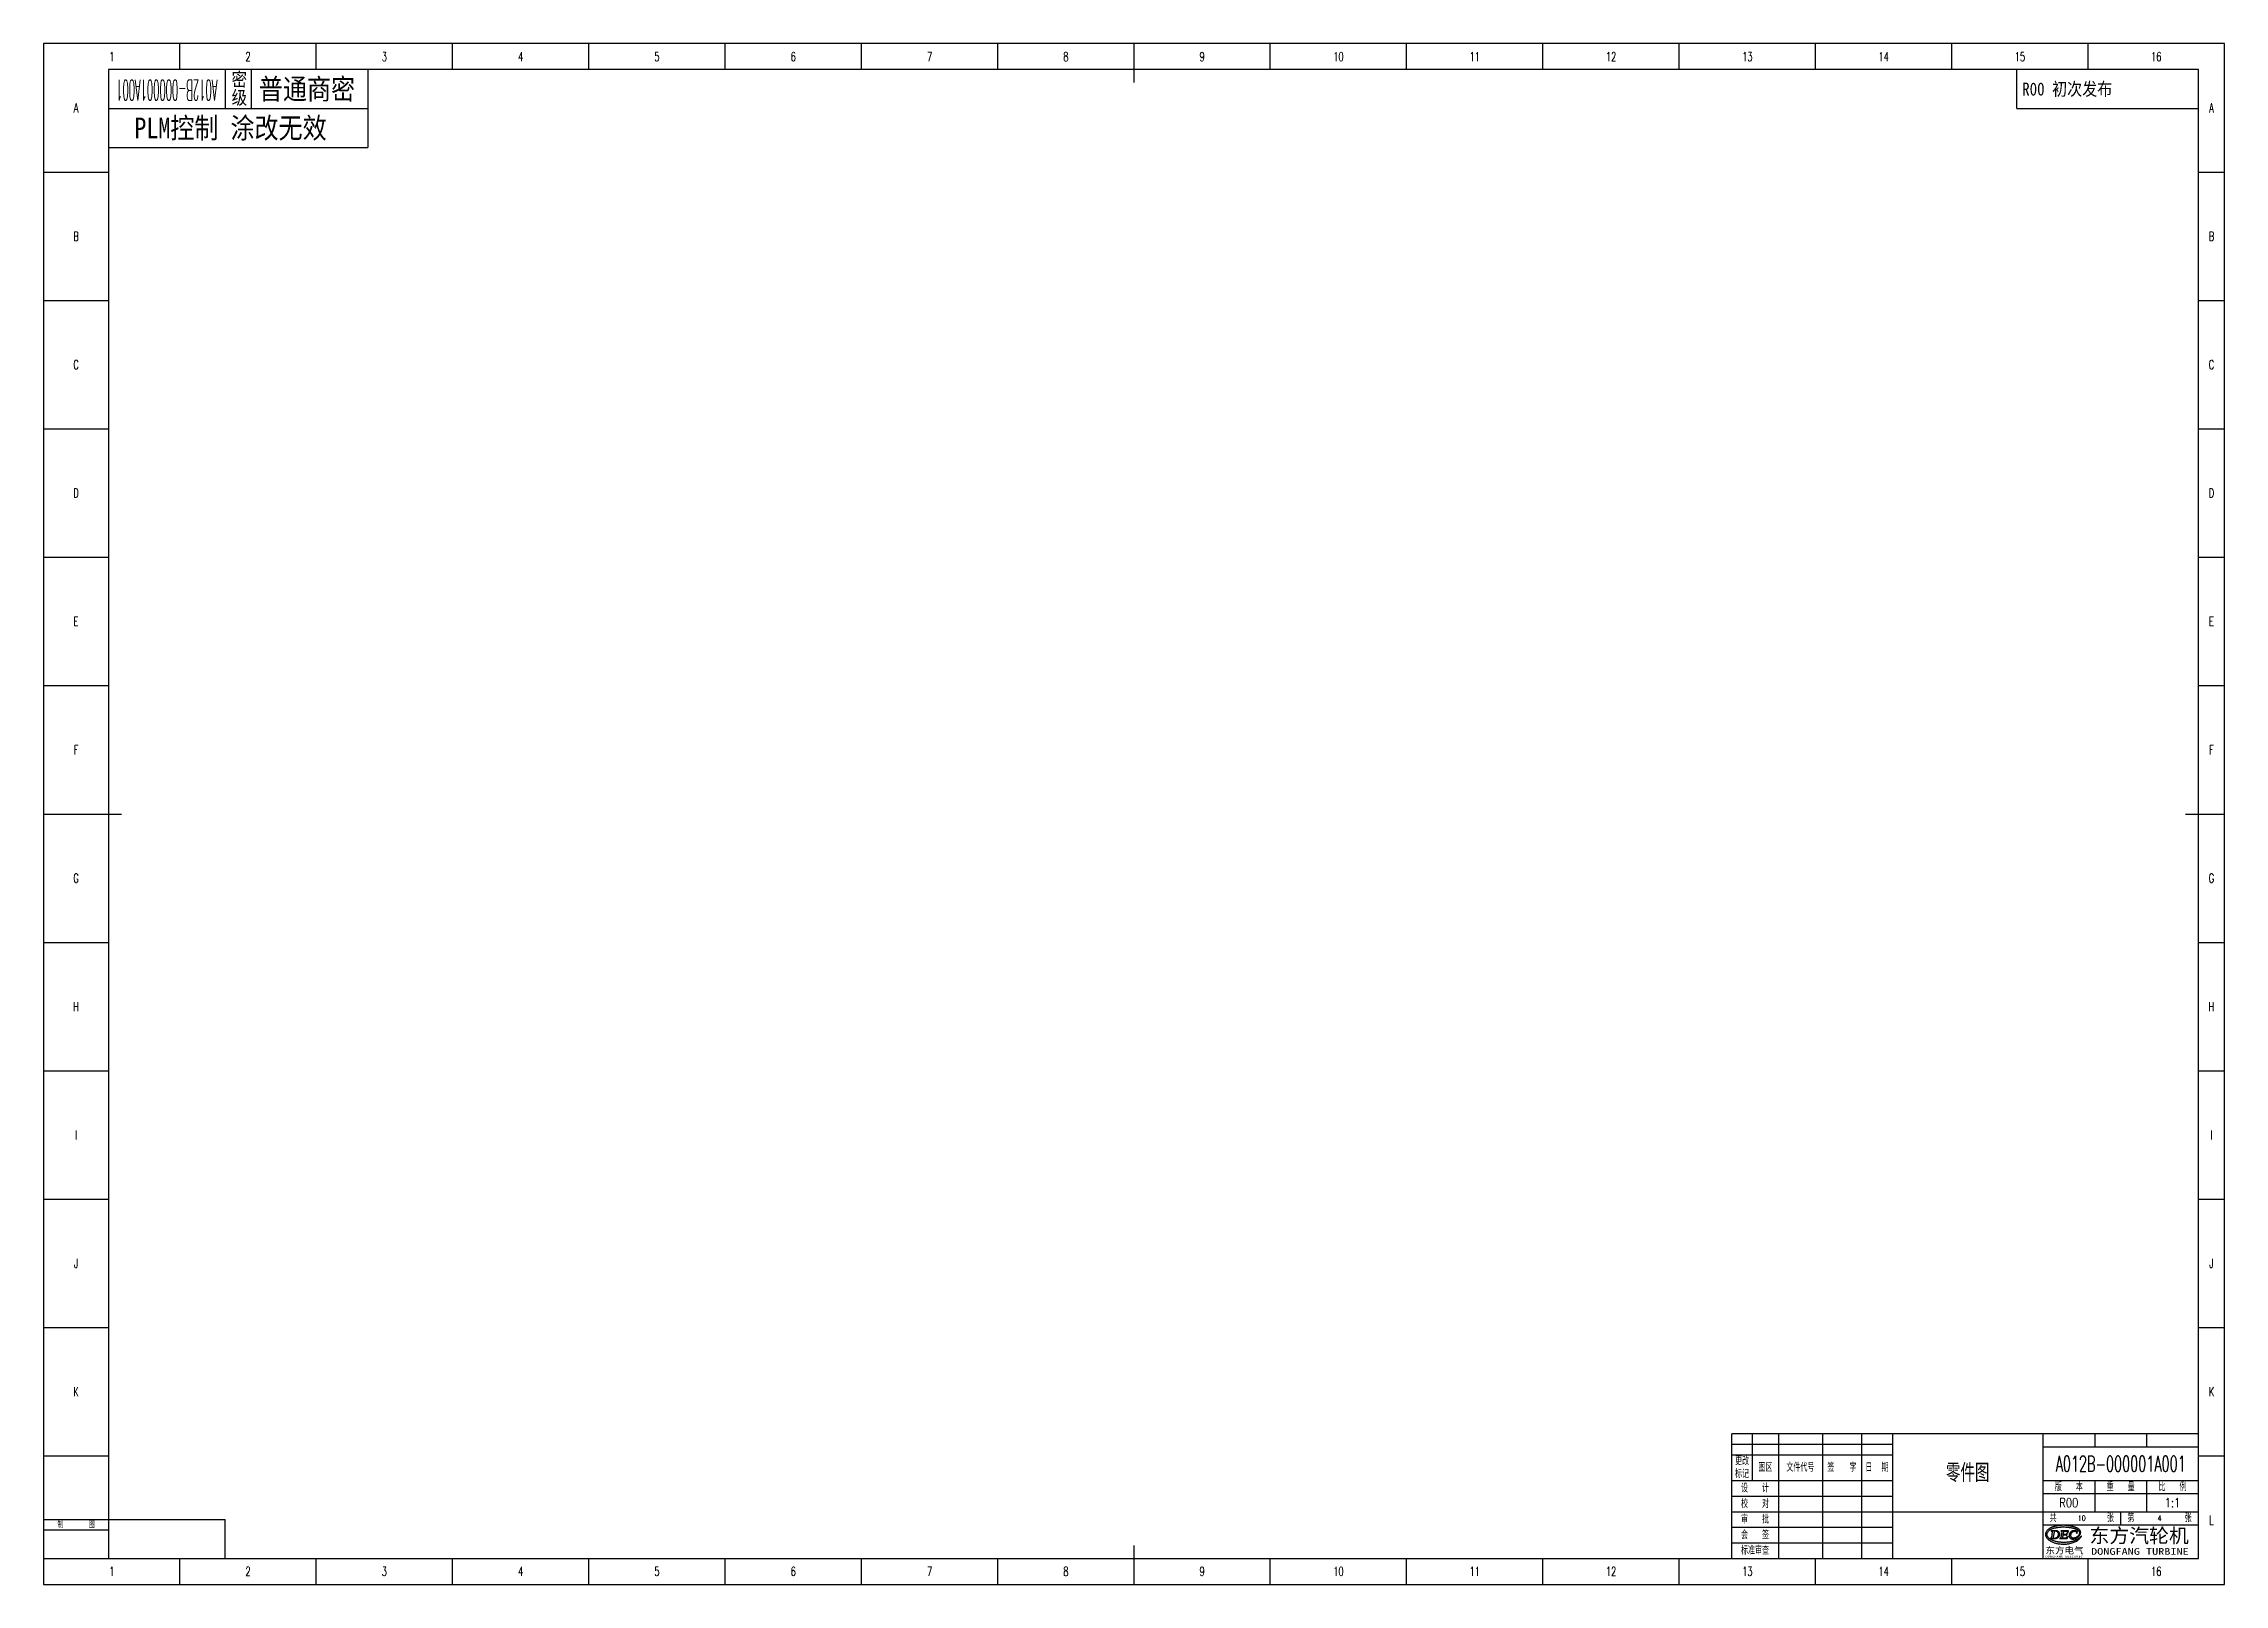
# Model space of a CAD drawing. Header units: millimetres. Extents: x 0 to 841, y 0 to 594.
import ezdxf
from ezdxf.enums import TextEntityAlignment as Align

# ---------------------------------------------------------------- set-up
doc = ezdxf.new("R2010")
doc.units = ezdxf.units.MM
doc.layers.add('PDM_Title', color=7, linetype='Continuous')
doc.styles.add('HZ', font='TXT.SHX', dxfattribs={"width": 0.667, "bigfont": 'HZTXT.SHX'})
doc.styles.add('pdmHT', font='SIMHEI.TTF')

# ---------------------------------------------------------------- blocks, each defined once
blk = doc.blocks.new('FitPDM_DWGFrame')
at = {"layer": 'PDM_Title'}
h = blk.add_hatch(color=2, dxfattribs=at)
h.paths.add_polyline_path([(774.2523, 20.6456), (774.2413, 20.6214), (774.2311, 20.599), (774.2437, 20.5754), (774.2556, 20.5533), (774.4718, 20.5535), (774.5135, 20.5293), (774.5547, 20.5055), (774.5859, 20.4603), (774.6223, 20.4077), (774.6289, 20.321), (774.2641, 18.1215), (774.2465, 18.0149), (774.1958, 17.9358), (774.1509, 17.8655), (774.0816, 17.797), (774.0027, 17.7544), (773.9086, 17.7529), (773.8229, 17.7339), (773.7541, 17.7188), (773.7339, 17.6724), (773.754, 17.6346), (773.7905, 17.6335), (775.504, 17.6335), (775.7114, 17.6452), (775.9226, 17.6838), (776.1291, 17.7216), (776.324, 17.7832), (776.482, 17.8478), (776.7003, 17.9566), (776.8751, 18.0717), (777.0142, 18.1835), (777.1687, 18.3507), (777.2947, 18.5115), (777.3803, 18.6606), (777.4492, 18.8395), (777.5063, 18.9877), (777.5335, 19.1988), (777.5402, 19.3801), (777.5284, 19.5662), (777.4981, 19.7475), (777.4377, 19.9194), (777.329, 20.0861), (777.1778, 20.2643), (776.9578, 20.4125), (776.7562, 20.5008), (776.4807, 20.5891), (776.2136, 20.6463), (775.9609, 20.6484)])
h.paths.add_polyline_path([(775.4508, 20.4115), (775.3983, 20.3464), (775.3719, 20.2712), (775.3359, 20.1691), (774.9932, 18.1381), (774.9683, 18.0326), (774.9674, 17.9388), (774.9742, 17.8804), (775.0489, 17.8316), (775.1391, 17.8029), (775.3206, 17.8014), (775.5174, 17.8068), (775.6397, 17.8249), (775.7729, 17.8447), (775.9065, 17.8824), (775.9974, 17.908), (776.096, 17.9358), (776.1813, 17.9782), (776.2776, 18.026), (776.3634, 18.0772), (776.4347, 18.1356), (776.5077, 18.1766), (776.5714, 18.2248), (776.6203, 18.2845), (776.68, 18.3573), (776.7176, 18.4201), (776.766, 18.501), (776.8059, 18.5674), (776.8324, 18.6116), (776.887, 18.7027), (776.9156, 18.7796), (776.9494, 18.8706), (776.976, 18.98), (776.9999, 19.0784), (777.0259, 19.1856), (777.0427, 19.2968), (777.0444, 19.3859), (777.0366, 19.4756), (777.0002, 19.6877), (776.9572, 19.8251), (776.9256, 19.8832), (776.8861, 19.9557), (776.844, 20.0101), (776.8145, 20.0604), (776.7626, 20.1205), (776.7189, 20.1709), (776.6593, 20.2245), (776.5753, 20.2915), (776.4972, 20.3231), (776.4016, 20.3721), (776.2673, 20.4241), (776.0767, 20.469), (775.938, 20.4857), (775.8072, 20.5013), (775.7179, 20.4904)], flags=0)
h.paths.add_polyline_path([(779.2065, 20.4518), (780.2414, 20.4392), (780.3114, 20.4126), (780.3879, 20.3787), (780.4401, 20.342), (780.4779, 20.3034), (780.5174, 20.2458), (780.5384, 20.2025), (780.5586, 20.1465), (780.5762, 20.044), (780.5997, 19.9714), (780.6157, 19.9517), (780.6358, 19.9502), (780.6677, 19.9534), (780.7064, 19.9777), (780.7399, 20.0204), (780.7588, 20.0734), (780.8327, 20.5401), (780.8267, 20.5885), (780.8074, 20.6177), (780.7796, 20.6406), (780.7521, 20.6536), (778.0239, 20.6536), (777.9846, 20.6254), (777.9796, 20.5875), (777.9964, 20.5529), (778.1208, 20.5418), (778.2098, 20.5213), (778.2769, 20.4803), (778.3123, 20.4314), (778.319, 20.3452), (778.3061, 20.2752), (777.8963, 18.0424), (777.871, 17.9634), (777.8354, 17.9017), (777.7933, 17.8463), (777.7488, 17.788), (777.6824, 17.7494), (777.6312, 17.7281), (777.5901, 17.7186), (777.4305, 17.7194), (777.4095, 17.7052), (777.4035, 17.6714), (777.4103, 17.6469), (777.4259, 17.6324), (780.307, 17.6262), (780.3491, 17.6382), (780.3978, 17.6784), (780.4228, 17.7081), (780.6782, 18.3009), (780.6921, 18.3336), (780.6904, 18.3651), (780.6728, 18.384), (780.6409, 18.3958), (780.5997, 18.3958), (780.5695, 18.3872), (780.533, 18.3502), (780.5013, 18.3019), (780.4661, 18.2484), (780.4278, 18.1898), (780.3474, 18.1307), (780.2455, 18.0557), (780.1653, 17.9967), (780.0985, 17.9555), (780.0217, 17.9082), (779.941, 17.872), (779.8822, 17.8405), (779.7999, 17.8231), (779.7243, 17.8058), (779.65, 17.7964), (778.8437, 17.79), (778.7759, 17.8141), (778.728, 17.8354), (778.7079, 17.8639), (778.7003, 17.9451), (778.7026, 18.055), (778.8571, 18.9885), (778.8654, 19.0383), (778.8826, 19.0664), (778.9086, 19.0876), (778.9781, 19.0957), (779.7105, 19.0957), (779.8321, 19.0795), (779.9304, 19.0566), (779.9933, 19.0117), (780.0319, 18.9604), (780.0715, 18.8997), (780.0858, 18.8414), (780.0823, 18.783), (780.0797, 18.7371), (780.0891, 18.6948), (780.1117, 18.6782), (780.1462, 18.6782), (780.18, 18.6883), (780.2069, 18.7057), (780.2244, 18.735), (780.3825, 19.6066), (780.3909, 19.6553), (780.3858, 19.6829), (780.3724, 19.6924), (780.3429, 19.7025), (780.3093, 19.7008), (780.2863, 19.6822), (780.2668, 19.6154), (780.248, 19.5503), (780.2303, 19.4896), (780.1973, 19.4415), (780.1548, 19.4044), (780.1187, 19.373), (780.0522, 19.3342), (779.9902, 19.298), (779.9229, 19.2743), (779.8651, 19.266), (778.9713, 19.2723), (778.9312, 19.2978), (778.9221, 19.3544), (778.9378, 19.4426), (779.0923, 20.313), (779.1014, 20.3629), (779.1165, 20.3864), (779.1375, 20.418)])
h.paths.add_polyline_path([(785.8166, 18.3903), (785.8619, 18.4507), (785.9029, 18.5055), (785.9092, 18.5236), (785.9121, 18.5425), (785.9111, 18.558), (785.8939, 18.5822), (785.8774, 18.6053), (785.8461, 18.6087), (785.8116, 18.5974), (785.7734, 18.565), (785.7296, 18.5074), (785.6867, 18.451), (785.6729, 18.4329), (785.5284, 18.2841), (785.3543, 18.1286), (785.2671, 18.0509), (785.174, 17.9666), (785.0614, 17.865), (784.9591, 17.7897), (784.8736, 17.7269), (784.7791, 17.6627), (784.5903, 17.5062), (784.46, 17.4295), (784.2715, 17.3187), (784.0881, 17.2107), (783.8958, 17.1153), (783.7274, 17.0317), (783.6362, 16.9864), (783.584, 16.9605), (783.409, 16.8989), (783.2558, 16.8275), (783.0602, 16.7553), (782.8745, 16.6866), (782.6605, 16.6229), (782.457, 16.5623), (782.2419, 16.5135), (782.0262, 16.4781), (781.8322, 16.4462), (781.6215, 16.3998), (781.4155, 16.3688), (781.1293, 16.3256), (780.9376, 16.2966), (780.7039, 16.2743), (780.471, 16.2521), (780.2081, 16.2271), (779.9156, 16.1991), (779.5675, 16.1826), (779.2058, 16.1802), (779.0281, 16.1664), (778.7902, 16.1641), (778.4015, 16.1814), (778.1973, 16.2044), (778.0613, 16.2198), (777.8258, 16.2463), (777.648, 16.2539), (777.4345, 16.2954), (777.137, 16.331), (776.954, 16.3781), (776.743, 16.4034), (776.4635, 16.4632), (776.1857, 16.5227), (775.9098, 16.5818), (775.6418, 16.6636), (775.2642, 16.7788), (775.0532, 16.8708), (774.7987, 16.9562), (774.5805, 17.0552), (774.4014, 17.1364), (774.2212, 17.2181), (774.0458, 17.3269), (773.8225, 17.4328), (773.6386, 17.564), (773.4761, 17.68), (773.3174, 17.8334), (773.1736, 17.9722), (773.023, 18.151), (772.936, 18.2543), (772.8123, 18.4395), (772.719, 18.6237), (772.6479, 18.8492), (772.6062, 19.0749), (772.6013, 19.335), (772.6381, 19.5607), (772.7043, 19.7956), (772.7873, 19.9521), (772.8704, 20.1088), (773.013, 20.2997), (773.1576, 20.4935), (773.3367, 20.6611), (773.5893, 20.8591), (773.8886, 21.0525), (773.9909, 21.1187), (774.2319, 21.2413), (774.4782, 21.3666), (774.8467, 21.5151), (775.2294, 21.6234), (775.6311, 21.7369), (776.0065, 21.8431), (776.3159, 21.9042), (776.8284, 21.981), (777.2307, 22.0414), (777.6182, 22.0755), (777.9976, 22.1088), (778.3374, 22.1387), (779.2491, 22.1307), (779.796, 22.0985), (780.0159, 22.085), (780.2649, 22.0563), (780.4673, 22.0447), (780.7038, 22.0312), (780.9171, 21.9963), (781.1064, 21.9653), (781.3402, 21.9445), (781.5217, 21.9111), (781.7547, 21.8847), (781.9937, 21.8325), (782.2561, 21.7753), (782.5154, 21.7188), (782.7086, 21.661), (782.9281, 21.6122), (783.1005, 21.5739), (783.2971, 21.5301), (783.4628, 21.4672), (783.6467, 21.3973), (783.7632, 21.3337), (783.8681, 21.2958), (783.9759, 21.2497), (784.0655, 21.1887), (784.1465, 21.1461), (784.2483, 21.0925), (784.3585, 21.0162), (784.4585, 20.947), (784.5333, 20.8758), (784.6191, 20.8136), (784.6872, 20.7417), (784.8023, 20.649), (784.8672, 20.5576), (784.9065, 20.4833), (784.9538, 20.416), (784.998, 20.3412), (785.0351, 20.2786), (785.0568, 20.1973), (785.0863, 20.1133), (785.1054, 20.0046), (785.1115, 19.821), (785.1092, 19.6664), (785.0901, 19.5426), (785.0607, 19.454), (785.0414, 19.3631), (785.0095, 19.2624), (784.9538, 19.1495), (784.9047, 19.0765), (784.8229, 18.9401), (784.745, 18.8382), (784.6788, 18.7386), (784.5718, 18.6357), (784.4907, 18.5576), (784.4026, 18.4734), (784.3364, 18.41), (784.2287, 18.3313), (784.1463, 18.271), (784.0604, 18.2082), (783.9675, 18.1574), (783.8363, 18.0993), (783.759, 18.0551), (783.6787, 18.0194), (783.5935, 17.9735), (783.4898, 17.9349), (783.3531, 17.9078), (783.2201, 17.8815), (783.0711, 17.8432), (782.8743, 17.8408), (782.653, 17.8448), (782.558, 17.8719), (782.4402, 17.8961), (782.3595, 17.9349), (782.2891, 17.9686), (782.2208, 18.0114), (782.1585, 18.0505), (782.1203, 18.0891), (782.0803, 18.1172), (782.0441, 18.1414), (782.0098, 18.1886), (781.9815, 18.2274), (781.9601, 18.2732), (781.9258, 18.3152), (781.8951, 18.3786), (781.8767, 18.4372), (781.8553, 18.5054), (781.8404, 18.5822), (781.8238, 18.6676), (781.8059, 18.7595), (781.7895, 18.8969), (781.7895, 19.0288), (781.8164, 19.1283), (781.8258, 19.1991), (781.8424, 19.2728), (781.8749, 19.3551), (781.9012, 19.4408), (781.9253, 19.5191), (781.9633, 19.5806), (781.986, 19.6398), (782.0185, 19.7003), (782.0387, 19.7579), (782.0596, 19.7918), (782.0959, 19.8298), (782.1174, 19.8665), (782.1567, 19.9), (782.1806, 19.9203), (782.1934, 19.9472), (782.2149, 19.9742), (782.2351, 20.0099), (782.2528, 20.0261), (782.2725, 20.0513), (782.3154, 20.0888), (782.3547, 20.1435), (782.4543, 20.213), (782.5312, 20.2667), (782.6273, 20.3236), (782.7168, 20.3765), (782.7965, 20.4133), (782.8664, 20.4357), (782.9784, 20.4717), (783.0595, 20.4902), (783.1196, 20.5195), (783.2331, 20.5224), (783.3833, 20.5172), (783.463, 20.5004), (783.5525, 20.4671), (783.6322, 20.4464), (783.7101, 20.4112), (783.772, 20.3732), (783.8192, 20.3312), (783.8744, 20.2822), (783.9202, 20.2248), (783.9596, 20.1754), (783.9851, 20.1269), (784.0011, 20.0757), (784.0269, 20.0222), (784.03, 19.9548), (784.0539, 19.8634), (784.068, 19.7811), (784.0717, 19.7011), (784.0833, 19.6844), (784.0993, 19.6775), (784.1361, 19.6723), (784.1526, 19.6815), (784.1655, 19.7028), (784.1686, 19.7823), (784.1809, 19.8968), (784.2995, 20.6083), (784.2995, 20.6417), (784.2804, 20.663), (784.2553, 20.6785), (784.2155, 20.6791), (784.178, 20.6641), (784.1535, 20.6417), (784.1333, 20.6123), (784.1156, 20.5866), (784.0879, 20.5709), (784.0443, 20.5536), (783.9997, 20.5359), (783.9512, 20.5385), (783.8807, 20.5488), (783.8218, 20.5673), (783.7305, 20.5868), (783.6254, 20.6093), (783.5404, 20.641), (783.4306, 20.6538), (783.3148, 20.6613), (783.1621, 20.6786), (783.0035, 20.6808), (782.8422, 20.6635), (782.6803, 20.6526), (782.578, 20.633), (782.4958, 20.6082), (782.3873, 20.5846), (782.2978, 20.5519), (782.2248, 20.5162), (782.153, 20.4955), (782.0599, 20.4411), (781.9706, 20.3889), (781.9038, 20.3499), (781.8489, 20.3006), (781.801, 20.2575), (781.7355, 20.2131), (781.656, 20.1297), (781.5814, 20.0515), (781.5241, 19.9777), (781.4817, 19.9231), (781.4254, 19.8656), (781.3809, 19.7971), (781.3423, 19.724), (781.3037, 19.6509), (781.2656, 19.5576), (781.2294, 19.4886), (781.1924, 19.3868), (781.171, 19.3056), (781.1654, 19.2475), (781.1458, 19.1957), (781.1351, 19.0928), (781.1124, 19.0047), (781.1075, 18.9299), (781.1014, 18.8384), (781.0895, 18.8044), (781.0987, 18.7699), (781.1086, 18.6755), (781.1176, 18.5883), (781.1447, 18.4965), (781.145, 18.408), (781.1634, 18.332), (781.2051, 18.2325), (781.2511, 18.1576), (781.3015, 18.0756), (781.3402, 18.0247), (781.3886, 17.9611), (781.4359, 17.9153), (781.4978, 17.8469), (781.5474, 17.7919), (781.6201, 17.7394), (781.6998, 17.6817), (781.7771, 17.6346), (781.8501, 17.6047), (781.9211, 17.5755), (782.0365, 17.5361), (782.1528, 17.4965), (782.2688, 17.4772), (782.4172, 17.4662), (782.5684, 17.4628), (782.742, 17.4715), (782.906, 17.4796), (783.0687, 17.5014), (783.222, 17.5348), (783.3307, 17.5585), (783.4141, 17.5767), (783.4875, 17.61), (783.6114, 17.6514), (783.6788, 17.6952), (783.7678, 17.7274), (783.8695, 17.7861), (783.94, 17.8327), (784.0142, 17.8716), (784.1099, 17.9251), (784.1828, 17.9868), (784.2858, 18.0523), (784.3545, 18.1036), (784.414, 18.148), (784.4569, 18.1715), (784.5323, 18.2394), (784.6071, 18.2923), (784.6728, 18.3505), (784.7249, 18.4063), (784.7684, 18.4413), (784.8272, 18.4989), (784.8487, 18.5398), (784.9085, 18.5904), (784.9447, 18.6468), (784.9839, 18.6716), (785.0066, 18.7073), (785.0428, 18.7424), (785.0636, 18.7827), (785.0974, 18.827), (785.1372, 18.869), (785.1611, 18.9133), (785.2005, 18.9692), (785.2391, 19.0325), (785.2771, 19.0716), (785.3126, 19.1389), (785.3593, 19.1862), (785.3806, 19.2366), (785.3984, 19.2844), (785.4186, 19.3466), (785.437, 19.4031), (785.4731, 19.4795), (785.4991, 19.5501), (785.5187, 19.629), (785.5359, 19.698), (785.5572, 19.7836), (785.5728, 19.8723), (785.5764, 20.0347), (785.5697, 20.248), (785.5513, 20.3654), (785.5175, 20.4527), (785.4935, 20.5357), (785.4555, 20.5926), (785.4316, 20.6536), (785.3905, 20.7187), (785.3356, 20.7917), (785.2967, 20.8435), (785.2555, 20.8982), (785.2019, 20.9529), (785.1382, 21.0433), (785.0642, 21.1047), (785.0018, 21.1709), (784.9379, 21.2146), (784.8644, 21.2797), (784.7907, 21.3449), (784.7106, 21.3982), (784.6475, 21.4494), (784.5696, 21.4885), (784.5046, 21.5288), (784.4126, 21.5794), (784.3354, 21.622), (784.2686, 21.6564), (784.1964, 21.6935), (784.116, 21.7277), (784.0571, 21.7663), (784.0161, 21.7841), (783.9559, 21.8014), (783.8572, 21.8592), (783.7647, 21.8921), (783.6875, 21.9295), (783.5887, 21.9634), (783.509, 22.0025), (783.427, 22.0265), (783.3509, 22.0599), (783.2663, 22.0979), (783.1848, 22.1157), (783.0891, 22.1508), (783.005, 22.1727), (782.9193, 22.2075), (782.8242, 22.2409), (782.7212, 22.2575), (782.625, 22.292), (782.5323, 22.3162), (782.4276, 22.3366), (782.3295, 22.3735), (782.2173, 22.3936), (782.1207, 22.4109), (782.0352, 22.431), (781.9518, 22.4506), (781.8206, 22.4697), (781.739, 22.4887), (781.6447, 22.5036), (781.5686, 22.5255), (781.4577, 22.5441), (781.3811, 22.5643), (781.2652, 22.5815), (781.1131, 22.5982), (781.0034, 22.6185), (780.9117, 22.6354), (780.8043, 22.6552), (780.6656, 22.6703), (780.4909, 22.6892), (780.3421, 22.7053), (780.1396, 22.7273), (779.9489, 22.7383), (779.7472, 22.7429), (779.5438, 22.7538), (779.2722, 22.7625), (778.9627, 22.7723), (778.6075, 22.7836), (778.3732, 22.775), (778.1047, 22.7531), (777.8784, 22.752), (777.619, 22.7405), (777.4101, 22.7208), (777.2409, 22.6903), (777.0545, 22.6706), (776.9012, 22.6481), (776.7988, 22.6251), (776.7112, 22.6054), (776.6059, 22.5928), (776.4772, 22.5708), (776.3937, 22.553), (776.2532, 22.523), (776.1427, 22.4993), (776.0578, 22.4758), (775.9462, 22.4522), (775.8219, 22.4319), (775.7348, 22.4077), (775.6468, 22.3834), (775.5432, 22.3546), (775.4339, 22.3243), (775.3258, 22.2942), (775.2388, 22.2562), (775.1762, 22.2383), (775.0923, 22.2144), (774.9941, 22.1739), (774.9082, 22.1567), (774.8469, 22.1201), (774.7789, 22.0988), (774.6954, 22.0649), (774.6036, 22.0275), (774.5178, 21.9926), (774.4272, 21.9556), (774.3401, 21.9201), (774.2543, 21.877), (774.1675, 21.8336), (774.0812, 21.7902), (773.9955, 21.7472), (773.9085, 21.7085), (773.8362, 21.6613), (773.7454, 21.6193), (773.665, 21.5704), (773.5707, 21.5249), (773.5008, 21.4797), (773.4286, 21.4328), (773.3537, 21.3743), (773.2444, 21.3015), (773.0873, 21.171), (772.9121, 21.0179), (772.707, 20.8386), (772.5452, 20.6347), (772.3876, 20.4359), (772.2927, 20.2387), (772.1871, 20.0197), (772.1206, 19.8816), (772.072, 19.6714), (772.0228, 19.4596), (772.013, 19.3009), (772.0065, 19.1948), (772, 19.0894), (772.0058, 18.9982), (772.0621, 18.7346), (772.1405, 18.5274), (772.2682, 18.2705), (772.3858, 18.0979), (772.506, 17.9217), (772.6556, 17.7479), (772.8071, 17.5721), (772.9843, 17.4096), (773.1816, 17.2285), (773.4209, 17.0625), (773.6834, 16.8802), (773.932, 16.7078), (774.1856, 16.5747), (774.5265, 16.4251), (774.9038, 16.2595), (775.3825, 16.0751), (775.8698, 15.9209), (776.2122, 15.8125), (776.564, 15.7394), (776.8882, 15.6721), (777.2875, 15.622), (777.6254, 15.5796), (778.1366, 15.5461), (778.7586, 15.5051), (779.2672, 15.5), (779.6351, 15.5368), (780.1224, 15.5622), (780.554, 15.622), (780.952, 15.6772), (781.3852, 15.7372), (781.8488, 15.8522), (782.2655, 15.9556), (782.6606, 16.0986), (782.9855, 16.2161), (783.3509, 16.3835), (783.699, 16.5429), (784.0009, 16.715), (784.3395, 16.9372), (784.6266, 17.1536), (784.8215, 17.3007), (784.9216, 17.3761), (784.9989, 17.4529), (785.1367, 17.5864), (785.3182, 17.7706), (785.461, 17.9528), (785.5626, 18.0826), (785.6732, 18.1984)])
at = {"layer": 'PDM_Title', "color": 2}
for p, q in [((841, 594), (0, 594)), ((0, 594), (0, 0)), ((52.5625, 584), (52.5625, 594)), ((105.125, 584), (105.125, 594)), ((157.6875, 584), (157.6875, 594)), ((210.25, 584), (210.25, 594)), ((262.8125, 584), (262.8125, 594)), ((315.375, 584), (315.375, 594)), ((367.9375, 584), (367.9375, 594)), ((473.0625, 584), (473.0625, 594)), ((525.625, 584), (525.625, 594)), ((578.1875, 584), (578.1875, 594)), ((630.75, 584), (630.75, 594)), ((683.3125, 584), (683.3125, 594)), ((735.875, 584), (735.875, 594)), ((788.4375, 584), (788.4375, 594)), ((841, 0), (841, 594)), ((0, 544.5), (25, 544.5)), ((831, 544.5), (841, 544.5)), ((0, 495), (25, 495)), ((831, 495), (841, 495)), ((0, 445.5), (25, 445.5)), ((831, 445.5), (841, 445.5)), ((0, 396), (25, 396)), ((831, 396), (841, 396)), ((0, 346.5), (25, 346.5)), ((831, 346.5), (841, 346.5)), ((0, 247.5), (25, 247.5)), ((831, 247.5), (841, 247.5)), ((0, 198), (25, 198)), ((831, 198), (841, 198)), ((0, 148.5), (25, 148.5)), ((831, 148.5), (841, 148.5)), ((0, 99), (25, 99)), ((831, 99), (841, 99)), ((651, 54), (713, 54)), ((659, 40), (659, 58)), ((669, 58), (669, 10)), ((686, 58), (686, 10)), ((701, 58), (701, 10)), ((713, 58), (713, 10)), ((771, 58), (771, 28)), ((771, 58), (771, 10)), ((771, 53), (831, 53)), ((791, 58), (791, 53)), ((811, 58), (811, 53)), ((0, 49.5), (25, 49.5)), ((651, 50), (713, 50)), ((831, 49.5), (841, 49.5)), ((651, 40), (713, 40)), ((651, 34), (713, 34)), ((771, 40), (831, 40)), ((771, 35), (831, 35)), ((791, 40), (791, 28)), ((811, 40), (811, 28)), ((651, 28), (713, 28)), ((713, 28), (771, 28)), ((771, 28), (831, 28)), ((801, 28), (801, 23)), ((0, 25), (25, 25)), ((0, 21), (25, 21)), ((651, 22), (713, 22)), ((771, 23), (831, 23)), ((772.0065, 19.1948), (772, 19.0894)), ((772, 19.0894), (772.0058, 18.9982)), ((772.0058, 18.9982), (772.0621, 18.7346)), ((772.013, 19.3009), (772.0065, 19.1948)), ((772.0228, 19.4596), (772.013, 19.3009)), ((772.072, 19.6714), (772.0228, 19.4596)), ((772.0621, 18.7346), (772.1405, 18.5274)), ((772.1206, 19.8816), (772.072, 19.6714)), ((772.1871, 20.0197), (772.1206, 19.8816)), ((772.1405, 18.5274), (772.2682, 18.2705)), ((772.2927, 20.2387), (772.1871, 20.0197)), ((772.2682, 18.2705), (772.3858, 18.0979)), ((772.3876, 20.4359), (772.2927, 20.2387)), ((772.3858, 18.0979), (772.506, 17.9217)), ((772.5452, 20.6347), (772.3876, 20.4359)), ((772.506, 17.9217), (772.6556, 17.7479)), ((772.707, 20.8386), (772.5452, 20.6347)), ((772.6013, 19.335), (772.6381, 19.5607)), ((772.6062, 19.0749), (772.6013, 19.335)), ((772.6479, 18.8492), (772.6062, 19.0749)), ((772.6381, 19.5607), (772.7043, 19.7956)), ((772.719, 18.6237), (772.6479, 18.8492)), ((772.6556, 17.7479), (772.8071, 17.5721)), ((772.7043, 19.7956), (772.7873, 19.9521)), ((772.9121, 21.0179), (772.707, 20.8386)), ((772.8123, 18.4395), (772.719, 18.6237)), ((772.7873, 19.9521), (772.8704, 20.1088)), ((772.8071, 17.5721), (772.9843, 17.4096)), ((772.936, 18.2543), (772.8123, 18.4395)), ((772.8704, 20.1088), (773.013, 20.2997)), ((773.0873, 21.171), (772.9121, 21.0179)), ((773.023, 18.151), (772.936, 18.2543)), ((772.9843, 17.4096), (773.1816, 17.2285)), ((773.013, 20.2997), (773.1576, 20.4935)), ((773.1736, 17.9722), (773.023, 18.151)), ((773.2444, 21.3015), (773.0873, 21.171)), ((773.1576, 20.4935), (773.3367, 20.6611)), ((773.3174, 17.8334), (773.1736, 17.9722)), ((773.1816, 17.2285), (773.4209, 17.0625)), ((773.3537, 21.3743), (773.2444, 21.3015)), ((773.4761, 17.68), (773.3174, 17.8334)), ((773.3367, 20.6611), (773.5893, 20.8591)), ((773.4286, 21.4328), (773.3537, 21.3743)), ((773.4209, 17.0625), (773.6834, 16.8802)), ((773.5008, 21.4797), (773.4286, 21.4328)), ((773.6386, 17.564), (773.4761, 17.68)), ((773.5707, 21.5249), (773.5008, 21.4797)), ((773.665, 21.5704), (773.5707, 21.5249)), ((773.5893, 20.8591), (773.8886, 21.0525)), ((773.8225, 17.4328), (773.6386, 17.564)), ((773.7454, 21.6193), (773.665, 21.5704)), ((773.6834, 16.8802), (773.932, 16.7078)), ((773.7541, 17.7188), (773.7339, 17.6724)), ((773.7339, 17.6724), (773.754, 17.6346)), ((773.8362, 21.6613), (773.7454, 21.6193)), ((773.754, 17.6346), (773.7905, 17.6335)), ((773.8229, 17.7339), (773.7541, 17.7188)), ((773.7905, 17.6335), (775.504, 17.6335)), ((774.0458, 17.3269), (773.8225, 17.4328)), ((773.9086, 17.7529), (773.8229, 17.7339)), ((773.9085, 21.7085), (773.8362, 21.6613)), ((773.8886, 21.0525), (773.9909, 21.1187)), ((773.9955, 21.7472), (773.9085, 21.7085)), ((774.0027, 17.7544), (773.9086, 17.7529)), ((773.9909, 21.1187), (774.2319, 21.2413)), ((774.0812, 21.7902), (773.9955, 21.7472)), ((774.0816, 17.797), (774.0027, 17.7544)), ((774.2212, 17.2181), (774.0458, 17.3269)), ((774.1675, 21.8336), (774.0812, 21.7902)), ((774.1509, 17.8655), (774.0816, 17.797)), ((774.1958, 17.9358), (774.1509, 17.8655)), ((774.2543, 21.877), (774.1675, 21.8336)), ((774.2465, 18.0149), (774.1958, 17.9358)), ((774.4014, 17.1364), (774.2212, 17.2181)), ((774.2413, 20.6214), (774.2311, 20.599)), ((774.2311, 20.599), (774.2437, 20.5754)), ((774.2319, 21.2413), (774.4782, 21.3666)), ((774.2523, 20.6456), (774.2413, 20.6214)), ((774.2437, 20.5754), (774.2556, 20.5533)), ((774.2641, 18.1215), (774.2465, 18.0149)), ((775.9609, 20.6484), (774.2523, 20.6456)), ((774.3401, 21.9201), (774.2543, 21.877)), ((774.2556, 20.5533), (774.4718, 20.5535)), ((774.6289, 20.321), (774.2641, 18.1215)), ((774.4272, 21.9556), (774.3401, 21.9201)), ((774.5805, 17.0552), (774.4014, 17.1364)), ((774.5178, 21.9926), (774.4272, 21.9556)), ((774.4718, 20.5535), (774.5135, 20.5293)), ((774.4782, 21.3666), (774.8467, 21.5151)), ((774.5135, 20.5293), (774.5547, 20.5055)), ((774.6036, 22.0275), (774.5178, 21.9926)), ((774.5547, 20.5055), (774.5859, 20.4603)), ((774.7987, 16.9562), (774.5805, 17.0552)), ((774.5859, 20.4603), (774.6223, 20.4077)), ((774.6954, 22.0649), (774.6036, 22.0275)), ((774.6223, 20.4077), (774.6289, 20.321)), ((774.7789, 22.0988), (774.6954, 22.0649)), ((774.8469, 22.1201), (774.7789, 22.0988)), ((775.0532, 16.8708), (774.7987, 16.9562)), ((774.8467, 21.5151), (775.2294, 21.6234)), ((774.9082, 22.1567), (774.8469, 22.1201)), ((774.9941, 22.1739), (774.9082, 22.1567)), ((774.9683, 18.0326), (774.9674, 17.9388)), ((774.9674, 17.9388), (774.9742, 17.8804)), ((774.9932, 18.1381), (774.9683, 18.0326)), ((774.9742, 17.8804), (775.0489, 17.8316)), ((775.3359, 20.1691), (774.9932, 18.1381)), ((775.0923, 22.2144), (774.9941, 22.1739)), ((775.0489, 17.8316), (775.1391, 17.8029)), ((775.2642, 16.7788), (775.0532, 16.8708)), ((775.1762, 22.2383), (775.0923, 22.2144)), ((775.1391, 17.8029), (775.3206, 17.8014)), ((775.2388, 22.2562), (775.1762, 22.2383)), ((775.2294, 21.6234), (775.6311, 21.7369)), ((775.3258, 22.2942), (775.2388, 22.2562)), ((775.3206, 17.8014), (775.5174, 17.8068)), ((775.4339, 22.3243), (775.3258, 22.2942)), ((775.3719, 20.2712), (775.3359, 20.1691)), ((775.3983, 20.3464), (775.3719, 20.2712)), ((775.4508, 20.4115), (775.3983, 20.3464)), ((775.5432, 22.3546), (775.4339, 22.3243)), ((775.7179, 20.4904), (775.4508, 20.4115)), ((775.504, 17.6335), (775.7114, 17.6452)), ((775.5174, 17.8068), (775.6397, 17.8249)), ((775.6468, 22.3834), (775.5432, 22.3546)), ((775.6311, 21.7369), (776.0065, 21.8431)), ((775.6397, 17.8249), (775.7729, 17.8447)), ((775.7348, 22.4077), (775.6468, 22.3834)), ((775.7114, 17.6452), (775.9226, 17.6838)), ((775.8072, 20.5013), (775.7179, 20.4904)), ((775.8219, 22.4319), (775.7348, 22.4077)), ((775.7729, 17.8447), (775.9065, 17.8824)), ((775.938, 20.4857), (775.8072, 20.5013)), ((775.9462, 22.4522), (775.8219, 22.4319)), ((775.9065, 17.8824), (775.9974, 17.908)), ((775.9226, 17.6838), (776.1291, 17.7216)), ((776.0767, 20.469), (775.938, 20.4857)), ((776.0578, 22.4758), (775.9462, 22.4522)), ((776.2136, 20.6463), (775.9609, 20.6484)), ((775.9974, 17.908), (776.096, 17.9358)), ((776.0065, 21.8431), (776.3159, 21.9042)), ((776.1427, 22.4993), (776.0578, 22.4758)), ((776.2673, 20.4241), (776.0767, 20.469)), ((776.096, 17.9358), (776.1813, 17.9782)), ((776.1291, 17.7216), (776.324, 17.7832)), ((776.2532, 22.523), (776.1427, 22.4993)), ((776.1813, 17.9782), (776.2776, 18.026)), ((776.4807, 20.5891), (776.2136, 20.6463)), ((776.3937, 22.553), (776.2532, 22.523)), ((776.4016, 20.3721), (776.2673, 20.4241)), ((776.2776, 18.026), (776.3634, 18.0772)), ((776.3159, 21.9042), (776.8284, 21.981)), ((776.324, 17.7832), (776.482, 17.8478)), ((776.3634, 18.0772), (776.4347, 18.1356)), ((776.4772, 22.5708), (776.3937, 22.553)), ((776.4972, 20.3231), (776.4016, 20.3721)), ((776.4347, 18.1356), (776.5077, 18.1766)), ((776.6059, 22.5928), (776.4772, 22.5708)), ((776.7562, 20.5008), (776.4807, 20.5891)), ((776.482, 17.8478), (776.7003, 17.9566)), ((776.5753, 20.2915), (776.4972, 20.3231)), ((776.5077, 18.1766), (776.5714, 18.2248)), ((776.5714, 18.2248), (776.6203, 18.2845)), ((776.6593, 20.2245), (776.5753, 20.2915)), ((776.7112, 22.6054), (776.6059, 22.5928)), ((776.6203, 18.2845), (776.68, 18.3573)), ((776.7189, 20.1709), (776.6593, 20.2245)), ((776.68, 18.3573), (776.7176, 18.4201)), ((776.7003, 17.9566), (776.8751, 18.0717)), ((776.7988, 22.6251), (776.7112, 22.6054)), ((776.7176, 18.4201), (776.766, 18.501)), ((776.7626, 20.1205), (776.7189, 20.1709)), ((776.9578, 20.4125), (776.7562, 20.5008)), ((776.8145, 20.0604), (776.7626, 20.1205)), ((776.766, 18.501), (776.8059, 18.5674)), ((776.9012, 22.6481), (776.7988, 22.6251)), ((776.8059, 18.5674), (776.8324, 18.6116)), ((776.844, 20.0101), (776.8145, 20.0604)), ((776.8284, 21.981), (777.2307, 22.0414)), ((776.8324, 18.6116), (776.887, 18.7027)), ((776.8861, 19.9557), (776.844, 20.0101)), ((776.8751, 18.0717), (777.0142, 18.1835)), ((776.9256, 19.8832), (776.8861, 19.9557)), ((776.887, 18.7027), (776.9156, 18.7796)), ((777.0545, 22.6706), (776.9012, 22.6481)), ((776.9156, 18.7796), (776.9494, 18.8706)), ((776.9572, 19.8251), (776.9256, 19.8832)), ((776.9494, 18.8706), (776.976, 18.98)), ((777.0002, 19.6877), (776.9572, 19.8251)), ((777.1778, 20.2643), (776.9578, 20.4125)), ((776.976, 18.98), (776.9999, 19.0784)), ((776.9999, 19.0784), (777.0259, 19.1856)), ((777.0366, 19.4756), (777.0002, 19.6877)), ((777.0142, 18.1835), (777.1687, 18.3507)), ((777.0259, 19.1856), (777.0427, 19.2968)), ((777.0444, 19.3859), (777.0366, 19.4756)), ((777.0427, 19.2968), (777.0444, 19.3859)), ((777.2409, 22.6903), (777.0545, 22.6706)), ((777.1687, 18.3507), (777.2947, 18.5115)), ((777.329, 20.0861), (777.1778, 20.2643)), ((777.2307, 22.0414), (777.6182, 22.0755)), ((777.4101, 22.7208), (777.2409, 22.6903)), ((777.2947, 18.5115), (777.3803, 18.6606)), ((777.4377, 19.9194), (777.329, 20.0861)), ((777.3803, 18.6606), (777.4492, 18.8395)), ((777.4095, 17.7052), (777.4035, 17.6714)), ((777.4035, 17.6714), (777.4103, 17.6469)), ((777.4305, 17.7194), (777.4095, 17.7052)), ((777.619, 22.7405), (777.4101, 22.7208)), ((777.4103, 17.6469), (777.4259, 17.6324)), ((777.4259, 17.6324), (780.307, 17.6262)), ((777.5901, 17.7186), (777.4305, 17.7194)), ((777.4981, 19.7475), (777.4377, 19.9194)), ((777.4492, 18.8395), (777.5063, 18.9877)), ((777.5284, 19.5662), (777.4981, 19.7475)), ((777.5063, 18.9877), (777.5335, 19.1988)), ((777.5402, 19.3801), (777.5284, 19.5662)), ((777.5335, 19.1988), (777.5402, 19.3801)), ((777.6312, 17.7281), (777.5901, 17.7186)), ((777.6182, 22.0755), (777.9976, 22.1088)), ((777.8784, 22.752), (777.619, 22.7405)), ((777.6824, 17.7494), (777.6312, 17.7281)), ((777.7488, 17.788), (777.6824, 17.7494)), ((777.7933, 17.8463), (777.7488, 17.788)), ((777.8354, 17.9017), (777.7933, 17.8463)), ((777.871, 17.9634), (777.8354, 17.9017)), ((777.8963, 18.0424), (777.871, 17.9634)), ((778.1047, 22.7531), (777.8784, 22.752)), ((778.3061, 20.2752), (777.8963, 18.0424)), ((777.9846, 20.6254), (777.9796, 20.5875)), ((777.9796, 20.5875), (777.9964, 20.5529)), ((778.0239, 20.6536), (777.9846, 20.6254)), ((777.9964, 20.5529), (778.1208, 20.5418)), ((777.9976, 22.1088), (778.3374, 22.1387)), ((780.7521, 20.6536), (778.0239, 20.6536)), ((778.3732, 22.775), (778.1047, 22.7531)), ((778.1208, 20.5418), (778.2098, 20.5213)), ((778.2098, 20.5213), (778.2769, 20.4803)), ((778.2769, 20.4803), (778.3123, 20.4314)), ((778.319, 20.3452), (778.3061, 20.2752)), ((778.3123, 20.4314), (778.319, 20.3452)), ((778.3374, 22.1387), (779.2491, 22.1307)), ((778.6075, 22.7836), (778.3732, 22.775)), ((778.9627, 22.7723), (778.6075, 22.7836)), ((778.7003, 17.9451), (778.7026, 18.055)), ((778.7079, 17.8639), (778.7003, 17.9451)), ((778.7026, 18.055), (778.8571, 18.9885)), ((778.728, 17.8354), (778.7079, 17.8639)), ((778.7759, 17.8141), (778.728, 17.8354)), ((778.8437, 17.79), (778.7759, 17.8141)), ((779.65, 17.7964), (778.8437, 17.79)), ((778.8571, 18.9885), (778.8654, 19.0383)), ((778.8654, 19.0383), (778.8826, 19.0664)), ((778.8826, 19.0664), (778.9086, 19.0876)), ((778.9086, 19.0876), (778.9781, 19.0957)), ((778.9221, 19.3544), (778.9378, 19.4426)), ((778.9312, 19.2978), (778.9221, 19.3544)), ((778.9713, 19.2723), (778.9312, 19.2978)), ((778.9378, 19.4426), (779.0923, 20.313)), ((779.2722, 22.7625), (778.9627, 22.7723)), ((779.8651, 19.266), (778.9713, 19.2723)), ((778.9781, 19.0957), (779.7105, 19.0957)), ((779.0923, 20.313), (779.1014, 20.3629)), ((779.1014, 20.3629), (779.1165, 20.3864)), ((779.1165, 20.3864), (779.1375, 20.418)), ((779.1375, 20.418), (779.2065, 20.4518)), ((779.2065, 20.4518), (780.2414, 20.4392)), ((779.2491, 22.1307), (779.796, 22.0985)), ((779.5438, 22.7538), (779.2722, 22.7625)), ((779.7472, 22.7429), (779.5438, 22.7538)), ((779.7243, 17.8058), (779.65, 17.7964)), ((779.7105, 19.0957), (779.8321, 19.0795)), ((779.7999, 17.8231), (779.7243, 17.8058)), ((779.9489, 22.7383), (779.7472, 22.7429)), ((779.796, 22.0985), (780.0159, 22.085)), ((779.8822, 17.8405), (779.7999, 17.8231)), ((779.8321, 19.0795), (779.9304, 19.0566)), ((779.9229, 19.2743), (779.8651, 19.266)), ((779.941, 17.872), (779.8822, 17.8405)), ((779.9902, 19.298), (779.9229, 19.2743)), ((779.9304, 19.0566), (779.9933, 19.0117)), ((780.0217, 17.9082), (779.941, 17.872)), ((780.1396, 22.7273), (779.9489, 22.7383)), ((780.0522, 19.3342), (779.9902, 19.298)), ((779.9933, 19.0117), (780.0319, 18.9604)), ((780.0159, 22.085), (780.2649, 22.0563)), ((780.0985, 17.9555), (780.0217, 17.9082)), ((780.0319, 18.9604), (780.0715, 18.8997)), ((780.1187, 19.373), (780.0522, 19.3342)), ((780.0715, 18.8997), (780.0858, 18.8414)), ((780.0823, 18.783), (780.0797, 18.7371)), ((780.0797, 18.7371), (780.0891, 18.6948)), ((780.0858, 18.8414), (780.0823, 18.783)), ((780.0891, 18.6948), (780.1117, 18.6782)), ((780.1653, 17.9967), (780.0985, 17.9555)), ((780.1117, 18.6782), (780.1462, 18.6782)), ((780.1548, 19.4044), (780.1187, 19.373)), ((780.3421, 22.7053), (780.1396, 22.7273)), ((780.1462, 18.6782), (780.18, 18.6883)), ((780.1973, 19.4415), (780.1548, 19.4044)), ((780.2455, 18.0557), (780.1653, 17.9967)), ((780.18, 18.6883), (780.2069, 18.7057)), ((780.2303, 19.4896), (780.1973, 19.4415)), ((780.2069, 18.7057), (780.2244, 18.735)), ((780.2244, 18.735), (780.3825, 19.6066)), ((780.248, 19.5503), (780.2303, 19.4896)), ((780.2414, 20.4392), (780.3114, 20.4126)), ((780.3474, 18.1307), (780.2455, 18.0557)), ((780.2668, 19.6154), (780.248, 19.5503)), ((780.2649, 22.0563), (780.4673, 22.0447)), ((780.2863, 19.6822), (780.2668, 19.6154)), ((780.3093, 19.7008), (780.2863, 19.6822)), ((780.307, 17.6262), (780.3491, 17.6382)), ((780.3429, 19.7025), (780.3093, 19.7008)), ((780.3114, 20.4126), (780.3879, 20.3787)), ((780.4909, 22.6892), (780.3421, 22.7053)), ((780.3724, 19.6924), (780.3429, 19.7025)), ((780.4278, 18.1898), (780.3474, 18.1307)), ((780.3491, 17.6382), (780.3978, 17.6784)), ((780.3858, 19.6829), (780.3724, 19.6924)), ((780.3825, 19.6066), (780.3909, 19.6553)), ((780.3909, 19.6553), (780.3858, 19.6829)), ((780.3879, 20.3787), (780.4401, 20.342)), ((780.3978, 17.6784), (780.4228, 17.7081)), ((780.4228, 17.7081), (780.6782, 18.3009)), ((780.4661, 18.2484), (780.4278, 18.1898)), ((780.4401, 20.342), (780.4779, 20.3034)), ((780.5013, 18.3019), (780.4661, 18.2484)), ((780.4673, 22.0447), (780.7038, 22.0312)), ((780.4779, 20.3034), (780.5174, 20.2458)), ((780.6656, 22.6703), (780.4909, 22.6892)), ((780.533, 18.3502), (780.5013, 18.3019)), ((780.5174, 20.2458), (780.5384, 20.2025)), ((780.5695, 18.3872), (780.533, 18.3502)), ((780.5384, 20.2025), (780.5586, 20.1465)), ((780.5586, 20.1465), (780.5762, 20.044)), ((780.5997, 18.3958), (780.5695, 18.3872)), ((780.5762, 20.044), (780.5997, 19.9714)), ((780.5997, 19.9714), (780.6157, 19.9517)), ((780.6409, 18.3958), (780.5997, 18.3958)), ((780.6157, 19.9517), (780.6358, 19.9502)), ((780.6358, 19.9502), (780.6677, 19.9534)), ((780.6728, 18.384), (780.6409, 18.3958)), ((780.8043, 22.6552), (780.6656, 22.6703)), ((780.6677, 19.9534), (780.7064, 19.9777)), ((780.6904, 18.3651), (780.6728, 18.384)), ((780.6782, 18.3009), (780.6921, 18.3336)), ((780.6921, 18.3336), (780.6904, 18.3651)), ((780.7038, 22.0312), (780.9171, 21.9963)), ((780.7064, 19.9777), (780.7399, 20.0204)), ((780.7399, 20.0204), (780.7588, 20.0734)), ((780.7796, 20.6406), (780.7521, 20.6536)), ((780.7588, 20.0734), (780.8327, 20.5401)), ((780.8074, 20.6177), (780.7796, 20.6406)), ((780.9117, 22.6354), (780.8043, 22.6552)), ((780.8267, 20.5885), (780.8074, 20.6177)), ((780.8327, 20.5401), (780.8267, 20.5885)), ((781.0034, 22.6185), (780.9117, 22.6354)), ((780.9171, 21.9963), (781.1064, 21.9653)), ((781.1131, 22.5982), (781.0034, 22.6185)), ((781.1014, 18.8384), (781.0895, 18.8044)), ((781.0895, 18.8044), (781.0987, 18.7699)), ((781.0987, 18.7699), (781.1086, 18.6755)), ((781.1075, 18.9299), (781.1014, 18.8384)), ((781.1064, 21.9653), (781.3402, 21.9445)), ((781.1124, 19.0047), (781.1075, 18.9299)), ((781.1086, 18.6755), (781.1176, 18.5883)), ((781.1351, 19.0928), (781.1124, 19.0047)), ((781.2652, 22.5815), (781.1131, 22.5982)), ((781.1176, 18.5883), (781.1447, 18.4965)), ((781.1458, 19.1957), (781.1351, 19.0928)), ((781.1447, 18.4965), (781.145, 18.408)), ((781.145, 18.408), (781.1634, 18.332)), ((781.1654, 19.2475), (781.1458, 19.1957)), ((781.1634, 18.332), (781.2051, 18.2325)), ((781.171, 19.3056), (781.1654, 19.2475)), ((781.1924, 19.3868), (781.171, 19.3056)), ((781.2294, 19.4886), (781.1924, 19.3868)), ((781.2051, 18.2325), (781.2511, 18.1576)), ((781.2656, 19.5576), (781.2294, 19.4886)), ((781.2511, 18.1576), (781.3015, 18.0756)), ((781.3811, 22.5643), (781.2652, 22.5815)), ((781.3037, 19.6509), (781.2656, 19.5576)), ((781.3015, 18.0756), (781.3402, 18.0247)), ((781.3423, 19.724), (781.3037, 19.6509)), ((781.3402, 21.9445), (781.5217, 21.9111)), ((781.3402, 18.0247), (781.3886, 17.9611)), ((781.3809, 19.7971), (781.3423, 19.724)), ((781.4254, 19.8656), (781.3809, 19.7971)), ((781.4577, 22.5441), (781.3811, 22.5643)), ((781.3886, 17.9611), (781.4359, 17.9153)), ((781.4817, 19.9231), (781.4254, 19.8656)), ((781.4359, 17.9153), (781.4978, 17.8469)), ((781.5686, 22.5255), (781.4577, 22.5441)), ((781.5241, 19.9777), (781.4817, 19.9231)), ((781.4978, 17.8469), (781.5474, 17.7919)), ((781.5217, 21.9111), (781.7547, 21.8847)), ((781.5814, 20.0515), (781.5241, 19.9777)), ((781.5474, 17.7919), (781.6201, 17.7394)), ((781.6447, 22.5036), (781.5686, 22.5255)), ((781.656, 20.1297), (781.5814, 20.0515)), ((781.6201, 17.7394), (781.6998, 17.6817)), ((781.739, 22.4887), (781.6447, 22.5036)), ((781.7355, 20.2131), (781.656, 20.1297)), ((781.6998, 17.6817), (781.7771, 17.6346)), ((781.801, 20.2575), (781.7355, 20.2131)), ((781.8206, 22.4697), (781.739, 22.4887)), ((781.7547, 21.8847), (781.9937, 21.8325)), ((781.7771, 17.6346), (781.8501, 17.6047)), ((781.7895, 19.0288), (781.8164, 19.1283)), ((781.7895, 18.8969), (781.7895, 19.0288)), ((781.8059, 18.7595), (781.7895, 18.8969)), ((781.8489, 20.3006), (781.801, 20.2575)), ((781.8238, 18.6676), (781.8059, 18.7595)), ((781.8164, 19.1283), (781.8258, 19.1991)), ((781.9518, 22.4506), (781.8206, 22.4697)), ((781.8404, 18.5822), (781.8238, 18.6676)), ((781.8258, 19.1991), (781.8424, 19.2728)), ((781.8553, 18.5054), (781.8404, 18.5822)), ((781.8424, 19.2728), (781.8749, 19.3551)), ((781.9038, 20.3499), (781.8489, 20.3006)), ((781.8501, 17.6047), (781.9211, 17.5755)), ((781.8767, 18.4372), (781.8553, 18.5054)), ((781.8749, 19.3551), (781.9012, 19.4408)), ((781.8951, 18.3786), (781.8767, 18.4372)), ((781.9258, 18.3152), (781.8951, 18.3786)), ((781.9012, 19.4408), (781.9253, 19.5191)), ((781.9706, 20.3889), (781.9038, 20.3499)), ((781.9211, 17.5755), (782.0365, 17.5361)), ((781.9253, 19.5191), (781.9633, 19.5806)), ((781.9601, 18.2732), (781.9258, 18.3152)), ((782.0352, 22.431), (781.9518, 22.4506)), ((781.9815, 18.2274), (781.9601, 18.2732)), ((781.9633, 19.5806), (781.986, 19.6398)), ((782.0599, 20.4411), (781.9706, 20.3889)), ((782.0098, 18.1886), (781.9815, 18.2274)), ((781.986, 19.6398), (782.0185, 19.7003)), ((781.9937, 21.8325), (782.2561, 21.7753)), ((782.0441, 18.1414), (782.0098, 18.1886)), ((782.0185, 19.7003), (782.0387, 19.7579)), ((782.1207, 22.4109), (782.0352, 22.431)), ((782.0365, 17.5361), (782.1528, 17.4965)), ((782.0387, 19.7579), (782.0596, 19.7918)), ((782.0803, 18.1172), (782.0441, 18.1414)), ((782.0596, 19.7918), (782.0959, 19.8298)), ((782.153, 20.4955), (782.0599, 20.4411)), ((782.1203, 18.0891), (782.0803, 18.1172)), ((782.0959, 19.8298), (782.1174, 19.8665)), ((782.1174, 19.8665), (782.1567, 19.9)), ((782.1585, 18.0505), (782.1203, 18.0891)), ((782.2173, 22.3936), (782.1207, 22.4109)), ((782.1528, 17.4965), (782.2688, 17.4772)), ((782.2248, 20.5162), (782.153, 20.4955)), ((782.1567, 19.9), (782.1806, 19.9203)), ((782.2208, 18.0114), (782.1585, 18.0505)), ((782.1806, 19.9203), (782.1934, 19.9472)), ((782.1934, 19.9472), (782.2149, 19.9742)), ((782.2149, 19.9742), (782.2351, 20.0099)), ((782.3295, 22.3735), (782.2173, 22.3936)), ((782.2891, 17.9686), (782.2208, 18.0114)), ((782.2978, 20.5519), (782.2248, 20.5162)), ((782.2351, 20.0099), (782.2528, 20.0261)), ((782.2528, 20.0261), (782.2725, 20.0513)), ((782.2561, 21.7753), (782.5154, 21.7188)), ((782.2688, 17.4772), (782.4172, 17.4662)), ((782.2725, 20.0513), (782.3154, 20.0888)), ((782.3595, 17.9349), (782.2891, 17.9686)), ((782.3873, 20.5846), (782.2978, 20.5519)), ((782.3154, 20.0888), (782.3547, 20.1435)), ((782.4276, 22.3366), (782.3295, 22.3735)), ((782.3547, 20.1435), (782.4543, 20.213)), ((782.4402, 17.8961), (782.3595, 17.9349)), ((782.4958, 20.6082), (782.3873, 20.5846)), ((782.4172, 17.4662), (782.5684, 17.4628)), ((782.5323, 22.3162), (782.4276, 22.3366)), ((782.558, 17.8719), (782.4402, 17.8961)), ((782.4543, 20.213), (782.5312, 20.2667)), ((782.578, 20.633), (782.4958, 20.6082)), ((782.5154, 21.7188), (782.7086, 21.661)), ((782.5312, 20.2667), (782.6273, 20.3236)), ((782.625, 22.292), (782.5323, 22.3162)), ((782.653, 17.8448), (782.558, 17.8719)), ((782.5684, 17.4628), (782.742, 17.4715)), ((782.6803, 20.6526), (782.578, 20.633)), ((782.7212, 22.2575), (782.625, 22.292)), ((782.6273, 20.3236), (782.7168, 20.3765)), ((782.8743, 17.8408), (782.653, 17.8448)), ((782.8422, 20.6635), (782.6803, 20.6526)), ((782.7086, 21.661), (782.9281, 21.6122)), ((782.7168, 20.3765), (782.7965, 20.4133)), ((782.8242, 22.2409), (782.7212, 22.2575)), ((782.742, 17.4715), (782.906, 17.4796)), ((782.7965, 20.4133), (782.8664, 20.4357)), ((782.9193, 22.2075), (782.8242, 22.2409)), ((783.0035, 20.6808), (782.8422, 20.6635)), ((782.8664, 20.4357), (782.9784, 20.4717)), ((783.0711, 17.8432), (782.8743, 17.8408)), ((782.906, 17.4796), (783.0687, 17.5014)), ((783.005, 22.1727), (782.9193, 22.2075)), ((782.9281, 21.6122), (783.1005, 21.5739)), ((782.9784, 20.4717), (783.0595, 20.4902)), ((783.1621, 20.6786), (783.0035, 20.6808)), ((783.0891, 22.1508), (783.005, 22.1727)), ((783.0595, 20.4902), (783.1196, 20.5195)), ((783.2558, 16.8275), (783.0602, 16.7553)), ((783.0687, 17.5014), (783.222, 17.5348)), ((783.2201, 17.8815), (783.0711, 17.8432)), ((783.1848, 22.1157), (783.0891, 22.1508)), ((783.1005, 21.5739), (783.2971, 21.5301)), ((783.1196, 20.5195), (783.2331, 20.5224)), ((783.3148, 20.6613), (783.1621, 20.6786)), ((783.2663, 22.0979), (783.1848, 22.1157)), ((783.3531, 17.9078), (783.2201, 17.8815)), ((783.222, 17.5348), (783.3307, 17.5585)), ((783.2331, 20.5224), (783.3833, 20.5172)), ((783.409, 16.8989), (783.2558, 16.8275)), ((783.3509, 22.0599), (783.2663, 22.0979)), ((783.2971, 21.5301), (783.4628, 21.4672)), ((783.4306, 20.6538), (783.3148, 20.6613)), ((783.3307, 17.5585), (783.4141, 17.5767)), ((783.427, 22.0265), (783.3509, 22.0599)), ((783.4898, 17.9349), (783.3531, 17.9078)), ((783.3833, 20.5172), (783.463, 20.5004)), ((783.584, 16.9605), (783.409, 16.8989)), ((783.4141, 17.5767), (783.4875, 17.61)), ((783.509, 22.0025), (783.427, 22.0265)), ((783.5404, 20.641), (783.4306, 20.6538)), ((783.4628, 21.4672), (783.6467, 21.3973)), ((783.463, 20.5004), (783.5525, 20.4671)), ((783.4875, 17.61), (783.6114, 17.6514)), ((783.5935, 17.9735), (783.4898, 17.9349)), ((783.5887, 21.9634), (783.509, 22.0025)), ((783.6254, 20.6093), (783.5404, 20.641)), ((783.5525, 20.4671), (783.6322, 20.4464)), ((783.6362, 16.9864), (783.584, 16.9605)), ((783.6875, 21.9295), (783.5887, 21.9634)), ((783.6787, 18.0194), (783.5935, 17.9735)), ((783.6114, 17.6514), (783.6788, 17.6952)), ((783.7305, 20.5868), (783.6254, 20.6093)), ((783.6322, 20.4464), (783.7101, 20.4112)), ((783.7274, 17.0317), (783.6362, 16.9864)), ((783.6467, 21.3973), (783.7632, 21.3337)), ((783.759, 18.0551), (783.6787, 18.0194)), ((783.6788, 17.6952), (783.7678, 17.7274)), ((783.7647, 21.8921), (783.6875, 21.9295)), ((783.7101, 20.4112), (783.772, 20.3732)), ((783.8958, 17.1153), (783.7274, 17.0317)), ((783.8218, 20.5673), (783.7305, 20.5868)), ((783.8363, 18.0993), (783.759, 18.0551)), ((783.7632, 21.3337), (783.8681, 21.2958)), ((783.8572, 21.8592), (783.7647, 21.8921)), ((783.7678, 17.7274), (783.8695, 17.7861)), ((783.772, 20.3732), (783.8192, 20.3312)), ((783.8192, 20.3312), (783.8744, 20.2822)), ((783.8807, 20.5488), (783.8218, 20.5673)), ((783.9675, 18.1574), (783.8363, 18.0993)), ((783.9559, 21.8014), (783.8572, 21.8592)), ((783.8681, 21.2958), (783.9759, 21.2497)), ((783.8695, 17.7861), (783.94, 17.8327)), ((783.8744, 20.2822), (783.9202, 20.2248)), ((783.9512, 20.5385), (783.8807, 20.5488)), ((784.0881, 17.2107), (783.8958, 17.1153)), ((783.9202, 20.2248), (783.9596, 20.1754)), ((783.94, 17.8327), (784.0142, 17.8716)), ((783.9997, 20.5359), (783.9512, 20.5385)), ((784.0161, 21.7841), (783.9559, 21.8014)), ((783.9596, 20.1754), (783.9851, 20.1269)), ((784.0604, 18.2082), (783.9675, 18.1574)), ((783.9759, 21.2497), (784.0655, 21.1887)), ((783.9851, 20.1269), (784.0011, 20.0757)), ((784.0443, 20.5536), (783.9997, 20.5359)), ((784.0009, 16.715), (784.3395, 16.9372)), ((784.0011, 20.0757), (784.0269, 20.0222)), ((784.0142, 17.8716), (784.1099, 17.9251)), ((784.0571, 21.7663), (784.0161, 21.7841)), ((784.0269, 20.0222), (784.03, 19.9548)), ((784.03, 19.9548), (784.0539, 19.8634)), ((784.0879, 20.5709), (784.0443, 20.5536)), ((784.0539, 19.8634), (784.068, 19.7811)), ((784.116, 21.7277), (784.0571, 21.7663)), ((784.1463, 18.271), (784.0604, 18.2082)), ((784.0655, 21.1887), (784.1465, 21.1461)), ((784.068, 19.7811), (784.0717, 19.7011)), ((784.0717, 19.7011), (784.0833, 19.6844)), ((784.0833, 19.6844), (784.0993, 19.6775)), ((784.1156, 20.5866), (784.0879, 20.5709)), ((784.2715, 17.3187), (784.0881, 17.2107)), ((784.0993, 19.6775), (784.1361, 19.6723)), ((784.1099, 17.9251), (784.1828, 17.9868)), ((784.1333, 20.6123), (784.1156, 20.5866)), ((784.1964, 21.6935), (784.116, 21.7277)), ((784.1535, 20.6417), (784.1333, 20.6123)), ((784.1361, 19.6723), (784.1526, 19.6815)), ((784.2287, 18.3313), (784.1463, 18.271)), ((784.1465, 21.1461), (784.2483, 21.0925)), ((784.1526, 19.6815), (784.1655, 19.7028)), ((784.178, 20.6641), (784.1535, 20.6417)), ((784.1655, 19.7028), (784.1686, 19.7823)), ((784.1686, 19.7823), (784.1809, 19.8968)), ((784.2155, 20.6791), (784.178, 20.6641)), ((784.1809, 19.8968), (784.2995, 20.6083)), ((784.1828, 17.9868), (784.2858, 18.0523)), ((784.2686, 21.6564), (784.1964, 21.6935)), ((784.2553, 20.6785), (784.2155, 20.6791)), ((784.3364, 18.41), (784.2287, 18.3313)), ((784.2483, 21.0925), (784.3585, 21.0162)), ((784.2804, 20.663), (784.2553, 20.6785)), ((784.3354, 21.622), (784.2686, 21.6564)), ((784.46, 17.4295), (784.2715, 17.3187)), ((784.2995, 20.6417), (784.2804, 20.663)), ((784.2858, 18.0523), (784.3545, 18.1036)), ((784.2995, 20.6083), (784.2995, 20.6417)), ((784.4126, 21.5794), (784.3354, 21.622)), ((784.4026, 18.4734), (784.3364, 18.41)), ((784.3395, 16.9372), (784.6266, 17.1536)), ((784.3545, 18.1036), (784.414, 18.148)), ((784.3585, 21.0162), (784.4585, 20.947)), ((784.4907, 18.5576), (784.4026, 18.4734)), ((784.5046, 21.5288), (784.4126, 21.5794)), ((784.414, 18.148), (784.4569, 18.1715)), ((784.4569, 18.1715), (784.5323, 18.2394)), ((784.4585, 20.947), (784.5333, 20.8758)), ((784.5903, 17.5062), (784.46, 17.4295)), ((784.5718, 18.6357), (784.4907, 18.5576)), ((784.5696, 21.4885), (784.5046, 21.5288)), ((784.5323, 18.2394), (784.6071, 18.2923)), ((784.5333, 20.8758), (784.6191, 20.8136)), ((784.6475, 21.4494), (784.5696, 21.4885)), ((784.6788, 18.7386), (784.5718, 18.6357)), ((784.7791, 17.6627), (784.5903, 17.5062)), ((784.6071, 18.2923), (784.6728, 18.3505)), ((784.6191, 20.8136), (784.6872, 20.7417)), ((784.6266, 17.1536), (784.8215, 17.3007)), ((784.7106, 21.3982), (784.6475, 21.4494)), ((784.6728, 18.3505), (784.7249, 18.4063)), ((784.745, 18.8382), (784.6788, 18.7386)), ((784.6872, 20.7417), (784.8023, 20.649)), ((784.7907, 21.3449), (784.7106, 21.3982)), ((784.7249, 18.4063), (784.7684, 18.4413)), ((784.8229, 18.9401), (784.745, 18.8382)), ((784.7684, 18.4413), (784.8272, 18.4989)), ((784.8736, 17.7269), (784.7791, 17.6627)), ((784.8644, 21.2797), (784.7907, 21.3449)), ((784.8023, 20.649), (784.8672, 20.5576)), ((784.8215, 17.3007), (784.9216, 17.3761)), ((784.9047, 19.0765), (784.8229, 18.9401)), ((784.8272, 18.4989), (784.8487, 18.5398)), ((784.8487, 18.5398), (784.9085, 18.5904)), ((784.9379, 21.2146), (784.8644, 21.2797)), ((784.8672, 20.5576), (784.9065, 20.4833)), ((784.9591, 17.7897), (784.8736, 17.7269)), ((784.9538, 19.1495), (784.9047, 19.0765)), ((784.9065, 20.4833), (784.9538, 20.416)), ((784.9085, 18.5904), (784.9447, 18.6468)), ((784.9216, 17.3761), (784.9989, 17.4529)), ((785.0018, 21.1709), (784.9379, 21.2146)), ((784.9447, 18.6468), (784.9839, 18.6716)), ((784.9538, 20.416), (784.998, 20.3412)), ((785.0095, 19.2624), (784.9538, 19.1495)), ((785.0614, 17.865), (784.9591, 17.7897)), ((784.9839, 18.6716), (785.0066, 18.7073)), ((784.998, 20.3412), (785.0351, 20.2786)), ((784.9989, 17.4529), (785.1367, 17.5864)), ((785.0642, 21.1047), (785.0018, 21.1709)), ((785.0066, 18.7073), (785.0428, 18.7424)), ((785.0414, 19.3631), (785.0095, 19.2624)), ((785.0351, 20.2786), (785.0568, 20.1973)), ((785.0607, 19.454), (785.0414, 19.3631)), ((785.0428, 18.7424), (785.0636, 18.7827)), ((785.0568, 20.1973), (785.0863, 20.1133)), ((785.0901, 19.5426), (785.0607, 19.454)), ((785.174, 17.9666), (785.0614, 17.865)), ((785.0636, 18.7827), (785.0974, 18.827)), ((785.1382, 21.0433), (785.0642, 21.1047)), ((785.0863, 20.1133), (785.1054, 20.0046)), ((785.1092, 19.6664), (785.0901, 19.5426)), ((785.0974, 18.827), (785.1372, 18.869)), ((785.1054, 20.0046), (785.1115, 19.821)), ((785.1115, 19.821), (785.1092, 19.6664)), ((785.1367, 17.5864), (785.3182, 17.7706)), ((785.1372, 18.869), (785.1611, 18.9133)), ((785.2019, 20.9529), (785.1382, 21.0433)), ((785.1611, 18.9133), (785.2005, 18.9692)), ((785.2671, 18.0509), (785.174, 17.9666)), ((785.2005, 18.9692), (785.2391, 19.0325)), ((785.2555, 20.8982), (785.2019, 20.9529)), ((785.2391, 19.0325), (785.2771, 19.0716)), ((785.2967, 20.8435), (785.2555, 20.8982)), ((785.3543, 18.1286), (785.2671, 18.0509)), ((785.2771, 19.0716), (785.3126, 19.1389)), ((785.3356, 20.7917), (785.2967, 20.8435)), ((785.3126, 19.1389), (785.3593, 19.1862)), ((785.3182, 17.7706), (785.461, 17.9528)), ((785.3905, 20.7187), (785.3356, 20.7917)), ((785.5284, 18.2841), (785.3543, 18.1286)), ((785.3593, 19.1862), (785.3806, 19.2366)), ((785.3806, 19.2366), (785.3984, 19.2844)), ((785.4316, 20.6536), (785.3905, 20.7187)), ((785.3984, 19.2844), (785.4186, 19.3466)), ((785.4186, 19.3466), (785.437, 19.4031)), ((785.4555, 20.5926), (785.4316, 20.6536)), ((785.437, 19.4031), (785.4731, 19.4795)), ((785.4935, 20.5357), (785.4555, 20.5926)), ((785.461, 17.9528), (785.5626, 18.0826)), ((785.4731, 19.4795), (785.4991, 19.5501)), ((785.5175, 20.4527), (785.4935, 20.5357)), ((785.4991, 19.5501), (785.5187, 19.629)), ((785.5513, 20.3654), (785.5175, 20.4527)), ((785.5187, 19.629), (785.5359, 19.698)), ((785.6729, 18.4329), (785.5284, 18.2841)), ((785.5359, 19.698), (785.5572, 19.7836)), ((785.5697, 20.248), (785.5513, 20.3654)), ((785.5572, 19.7836), (785.5728, 19.8723)), ((785.5626, 18.0826), (785.6732, 18.1984)), ((785.5764, 20.0347), (785.5697, 20.248)), ((785.5728, 19.8723), (785.5764, 20.0347)), ((785.6867, 18.451), (785.6729, 18.4329)), ((785.6732, 18.1984), (785.8166, 18.3903)), ((785.7296, 18.5074), (785.6867, 18.451)), ((785.7734, 18.565), (785.7296, 18.5074)), ((785.8116, 18.5974), (785.7734, 18.565)), ((785.8461, 18.6087), (785.8116, 18.5974)), ((785.8166, 18.3903), (785.8619, 18.4507)), ((785.8774, 18.6053), (785.8461, 18.6087)), ((785.8619, 18.4507), (785.9029, 18.5055)), ((785.8939, 18.5822), (785.8774, 18.6053)), ((785.9111, 18.558), (785.8939, 18.5822)), ((785.9029, 18.5055), (785.9092, 18.5236)), ((785.9092, 18.5236), (785.9121, 18.5425)), ((785.9121, 18.5425), (785.9111, 18.558)), ((0, 10), (25, 10)), ((52.5625, 0), (52.5625, 10)), ((105.125, 0), (105.125, 10)), ((157.6875, 0), (157.6875, 10)), ((210.25, 0), (210.25, 10)), ((262.8125, 0), (262.8125, 10)), ((315.375, 0), (315.375, 10)), ((367.9375, 0), (367.9375, 10)), ((473.0625, 0), (473.0625, 10)), ((525.625, 0), (525.625, 10)), ((578.1875, 0), (578.1875, 10)), ((630.75, 0), (630.75, 10)), ((651, 16), (713, 16)), ((683.3125, 0), (683.3125, 10)), ((735.875, 0), (735.875, 10)), ((773.932, 16.7078), (774.1856, 16.5747)), ((774.1856, 16.5747), (774.5265, 16.4251)), ((774.5265, 16.4251), (774.9038, 16.2595)), ((774.9038, 16.2595), (775.3825, 16.0751)), ((775.6418, 16.6636), (775.2642, 16.7788)), ((775.3825, 16.0751), (775.8698, 15.9209)), ((775.9098, 16.5818), (775.6418, 16.6636)), ((775.8698, 15.9209), (776.2122, 15.8125)), ((776.1857, 16.5227), (775.9098, 16.5818)), ((776.4635, 16.4632), (776.1857, 16.5227)), ((776.2122, 15.8125), (776.564, 15.7394)), ((776.743, 16.4034), (776.4635, 16.4632)), ((776.564, 15.7394), (776.8882, 15.6721)), ((776.954, 16.3781), (776.743, 16.4034)), ((776.8882, 15.6721), (777.2875, 15.622)), ((777.137, 16.331), (776.954, 16.3781)), ((777.4345, 16.2954), (777.137, 16.331)), ((777.2875, 15.622), (777.6254, 15.5796)), ((777.648, 16.2539), (777.4345, 16.2954)), ((777.6254, 15.5796), (778.1366, 15.5461)), ((777.8258, 16.2463), (777.648, 16.2539)), ((778.0613, 16.2198), (777.8258, 16.2463)), ((778.1973, 16.2044), (778.0613, 16.2198)), ((778.1366, 15.5461), (778.7586, 15.5051)), ((778.4015, 16.1814), (778.1973, 16.2044)), ((778.7902, 16.1641), (778.4015, 16.1814)), ((778.7586, 15.5051), (779.2672, 15.5)), ((779.0281, 16.1664), (778.7902, 16.1641)), ((779.2058, 16.1802), (779.0281, 16.1664)), ((779.5675, 16.1826), (779.2058, 16.1802)), ((779.2672, 15.5), (779.6351, 15.5368)), ((779.9156, 16.1991), (779.5675, 16.1826)), ((779.6351, 15.5368), (780.1224, 15.5622)), ((780.2081, 16.2271), (779.9156, 16.1991)), ((780.1224, 15.5622), (780.554, 15.622)), ((780.471, 16.2521), (780.2081, 16.2271)), ((780.7039, 16.2743), (780.471, 16.2521)), ((780.554, 15.622), (780.952, 15.6772)), ((780.9376, 16.2966), (780.7039, 16.2743)), ((781.1293, 16.3256), (780.9376, 16.2966)), ((780.952, 15.6772), (781.3852, 15.7372)), ((781.4155, 16.3688), (781.1293, 16.3256)), ((781.3852, 15.7372), (781.8488, 15.8522)), ((781.6215, 16.3998), (781.4155, 16.3688)), ((781.8322, 16.4462), (781.6215, 16.3998)), ((782.0262, 16.4781), (781.8322, 16.4462)), ((781.8488, 15.8522), (782.2655, 15.9556)), ((782.2419, 16.5135), (782.0262, 16.4781)), ((782.457, 16.5623), (782.2419, 16.5135)), ((782.2655, 15.9556), (782.6606, 16.0986)), ((782.6605, 16.6229), (782.457, 16.5623)), ((782.8745, 16.6866), (782.6605, 16.6229)), ((782.6606, 16.0986), (782.9855, 16.2161)), ((783.0602, 16.7553), (782.8745, 16.6866)), ((782.9855, 16.2161), (783.3509, 16.3835)), ((783.3509, 16.3835), (783.699, 16.5429)), ((783.699, 16.5429), (784.0009, 16.715)), ((788.4375, 0), (788.4375, 10)), ((0, 0), (841, 0))]:
    blk.add_line(p, q, dxfattribs=at)
at = {"layer": 'PDM_Title', "color": 0}
for p, q in [((420.5, 579), (420.5, 594)), ((831, 584), (25, 584)), ((25, 584), (25, 10)), ((70, 584), (70, 569)), ((80, 584), (80, 569)), ((125, 584), (125, 569)), ((761, 569), (761, 584)), ((831, 10), (831, 584)), ((25, 569), (70, 569)), ((70, 569), (125, 569)), ((125, 569), (125, 554)), ((761, 569), (831, 569)), ((25, 554), (125, 554)), ((0, 297), (30, 297)), ((826, 297), (841, 297)), ((831, 58), (651, 58)), ((651, 10), (651, 58)), ((25, 25), (70, 25)), ((70, 10), (70, 25)), ((25, 10), (831, 10)), ((420.5, 0), (420.5, 15))]:
    blk.add_line(p, q, dxfattribs=at)
at = {"layer": 'PDM_Title', "color": 2, "style": 'HZ'}
for s, height, width, p in [('1', 3.5, 0.667, (26.2812, 589)), ('2', 3.5, 0.667, (78.8438, 589)), ('3', 3.5, 0.667, (131.4062, 589)), ('4', 3.5, 0.667, (183.9688, 589)), ('5', 3.5, 0.667, (236.5312, 589)), ('6', 3.5, 0.667, (289.0938, 589)), ('7', 3.5, 0.667, (341.6562, 589)), ('8', 3.5, 0.667, (394.2188, 589)), ('9', 3.5, 0.667, (446.7812, 589)), ('10', 3.5, 0.667, (499.3438, 589)), ('11', 3.5, 0.667, (551.9062, 589)), ('12', 3.5, 0.667, (604.4688, 589)), ('13', 3.5, 0.667, (657.0312, 589)), ('14', 3.5, 0.667, (709.5938, 589)), ('15', 3.5, 0.667, (762.1562, 589)), ('16', 3.5, 0.667, (814.7188, 589)), ('A', 3.5, 0.667, (12.5, 569.25)), ('A', 3.5, 0.667, (836, 569.25)), ('B', 3.5, 0.667, (12.5, 519.75)), ('B', 3.5, 0.667, (836, 519.75)), ('C', 3.5, 0.667, (12.5, 470.25)), ('C', 3.5, 0.667, (836, 470.25)), ('D', 3.5, 0.667, (12.5, 420.75)), ('D', 3.5, 0.667, (836, 420.75)), ('E', 3.5, 0.667, (12.5, 371.25)), ('E', 3.5, 0.667, (836, 371.25)), ('F', 3.5, 0.667, (12.5, 321.75)), ('F', 3.5, 0.667, (836, 321.75)), ('G', 3.5, 0.667, (12.5, 272.25)), ('G', 3.5, 0.667, (836, 272.25)), ('H', 3.5, 0.667, (12.5, 222.75)), ('H', 3.5, 0.667, (836, 222.75)), ('I', 3.5, 0.667, (12.5, 173.25)), ('I', 3.5, 0.667, (836, 173.25)), ('J', 3.5, 0.667, (12.5, 123.75)), ('J', 3.5, 0.667, (836, 123.75)), ('K', 3.5, 0.667, (12.5, 74.25)), ('K', 3.5, 0.667, (836, 74.25)), ('标记', 3, 0.667, (655, 42.5)), ('更改', 3, 0.667, (655, 47.5)), ('图区', 3, 0.667, (664, 45)), ('文件代号', 3, 0.667, (677.5, 45)), ('签   字', 3, 0.667, (693.5, 45)), ('日  期', 3, 0.667, (707, 45)), ('零件图', 7, 0.8, (742, 43)), ('A012B-000001A001', 6, 0.604169, (801, 46.5)), ('设\u3000\u3000计', 3, 0.667, (660, 37)), ('版\u3000\u3000本', 3, 0.667, (781, 37.5)), ('重\u3000\u3000量', 3, 0.667, (801, 37.5)), ('比\u3000\u3000例', 3, 0.667, (821, 37.5)), ('校\u3000\u3000对', 3, 0.667, (660, 31)), ('审\u3000\u3000批', 3, 0.667, (660, 25)), ('共          张', 3, 0.667, (786, 25.5)), ('R00', 3.5, 0.8, (781, 31.5)), ('10', 2, 0.8, (786, 25.5)), ('第          张', 3, 0.667, (816, 25.5)), ('4', 2, 0.8, (816, 25.5)), ('1:1', 3.5, 0.8, (821, 31.5)), ('L', 3.5, 0.667, (836, 24.75)), ('制      图', 2.5, 0.667, (12.5, 23)), ('会\u3000\u3000签', 3, 0.667, (660, 19)), ('标准审查', 3, 0.667, (660, 13)), ('1', 3.5, 0.667, (26.2812, 5)), ('2', 3.5, 0.667, (78.8438, 5)), ('3', 3.5, 0.667, (131.4062, 5)), ('4', 3.5, 0.667, (183.9688, 5)), ('5', 3.5, 0.667, (236.5312, 5)), ('6', 3.5, 0.667, (289.0938, 5)), ('7', 3.5, 0.667, (341.6562, 5)), ('8', 3.5, 0.667, (394.2188, 5)), ('9', 3.5, 0.667, (446.7812, 5)), ('10', 3.5, 0.667, (499.3438, 5)), ('11', 3.5, 0.667, (551.9062, 5)), ('12', 3.5, 0.667, (604.4688, 5)), ('13', 3.5, 0.667, (657.0312, 5)), ('14', 3.5, 0.667, (709.5938, 5)), ('15', 3.5, 0.667, (762.1562, 5)), ('16', 3.5, 0.667, (814.7188, 5))]:
    blk.add_text(s, height=height, dxfattribs=dict(at, width=width)).set_placement(p, align=Align.MIDDLE_CENTER)
for s, p in [('密', (72.5, 577)), ('级', (72.5, 570))]:
    blk.add_text(s, height=6, dxfattribs=at).set_placement(p)
at = {"layer": 'PDM_Title', "color": 2, "style": 'pdmHT'}
for s, height, width, p in [('普通商密', 8, 0.85, (83, 572.5)), ('R00 初次发布', 5, 0.85, (763, 574)), ('PLM控制 涂改无效', 8, 0.85, (35, 557.5)), ('东方汽轮机', 5.5, 1.02, (789, 16.0426)), ('DONGFANG ELECTRIC', 0.8, 1.55, (772, 10.31)), ('东方电气', 2.5, 1.05, (772, 11.82)), ('DONGFANG TURBINE', 2.6, 1.33, (789.6, 11.4))]:
    blk.add_text(s, height=height, dxfattribs=dict(at, width=width)).set_placement(p)
at = {"layer": 'PDM_Title', "color": 2, "style": 'HZ', "width": 0.365625}
blk.add_text('A012B-000001A001', height=8, rotation=179.9999998, dxfattribs=at).set_placement((67, 580.1), (28, 580.1), align=Align.FIT)

msp = doc.modelspace()

# ---------------------------------------------------------------- block references
at = {"layer": 'PDM_Title'}
msp.add_blockref('FitPDM_DWGFrame', (0, 0), dxfattribs=at)

doc.saveas('drawing.dxf')
